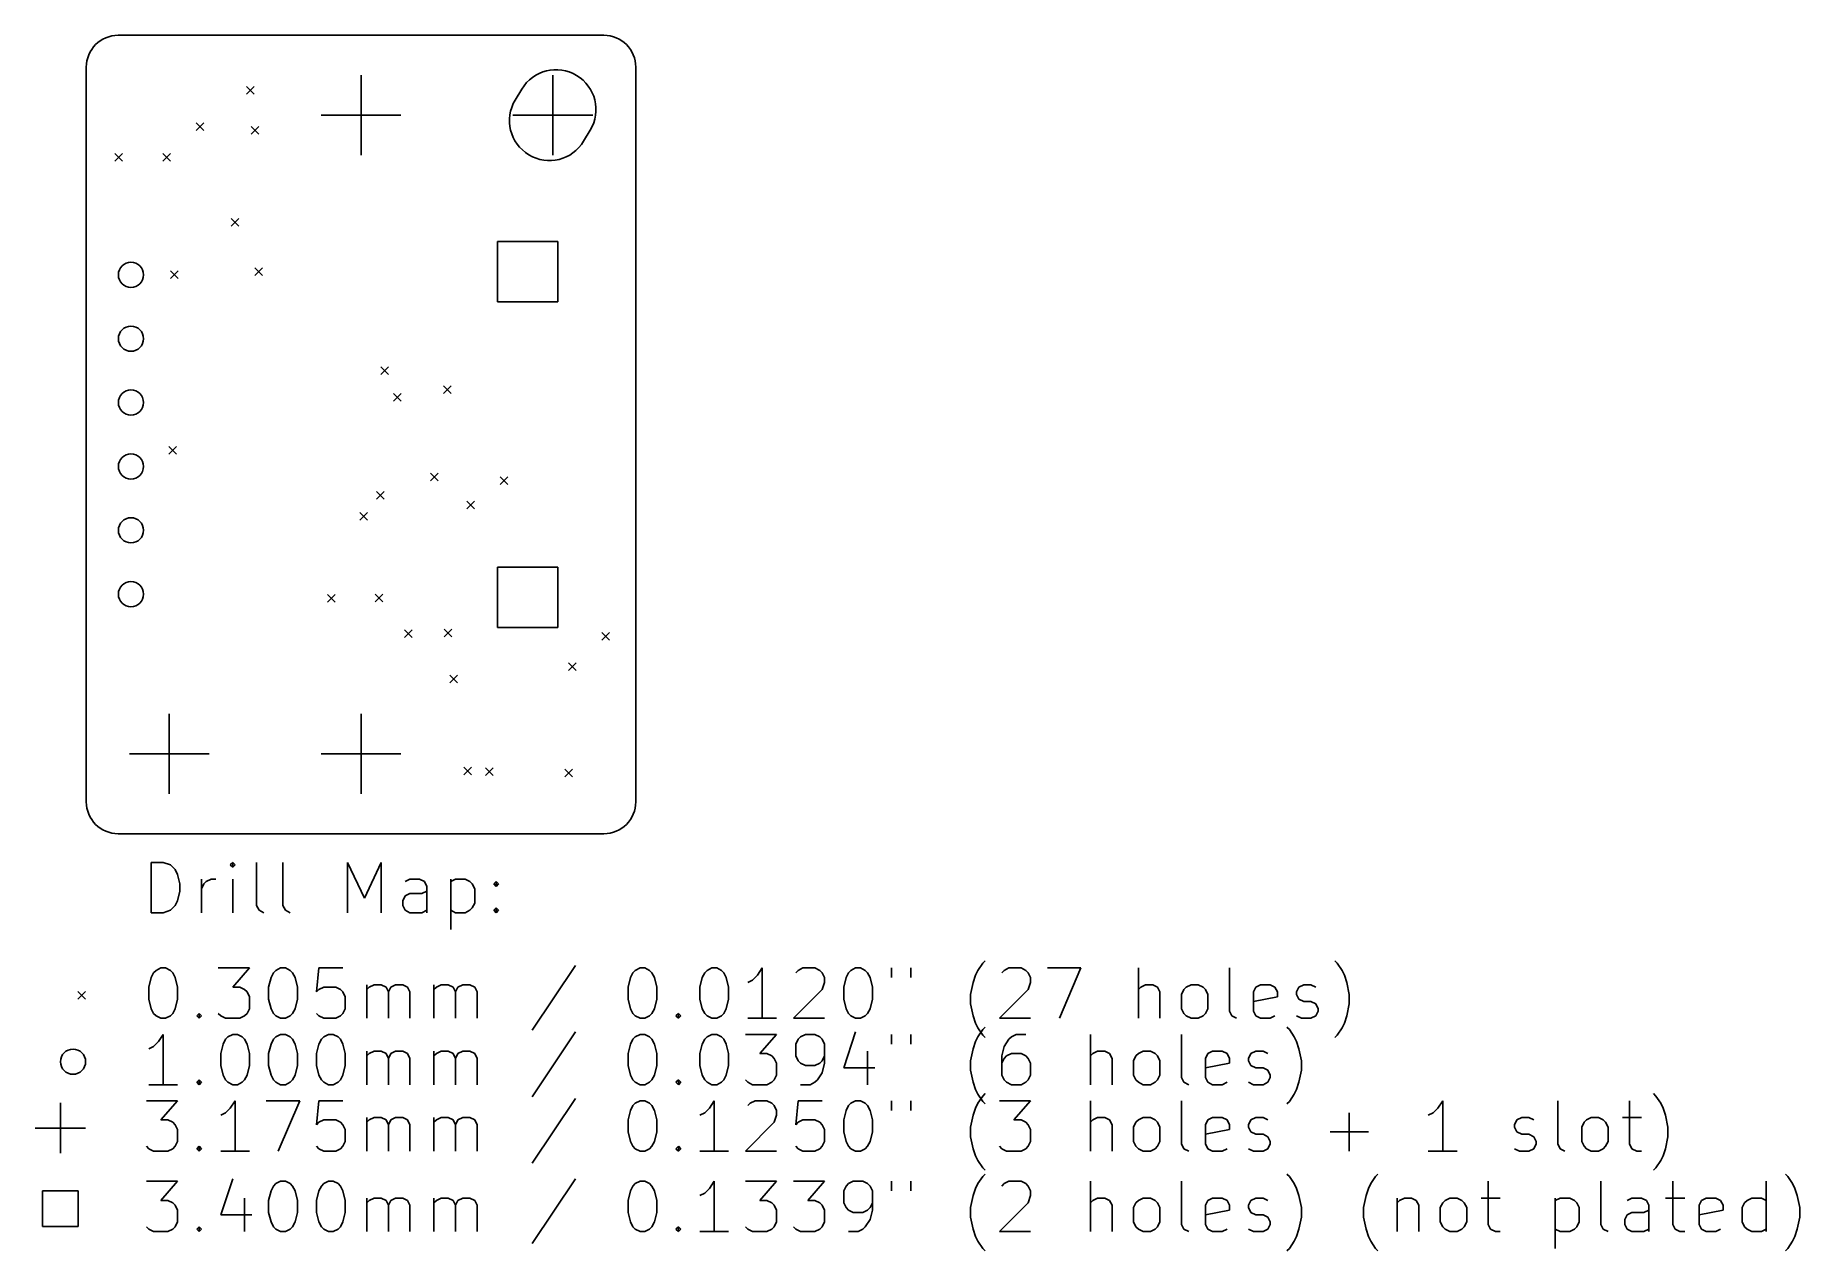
# Model space of a CAD drawing. Extents: x 8.57 to 11.33, y -6.14 to -4.24.
import ezdxf

# ---------------------------------------------------------------- set-up
doc = ezdxf.new("R2010")
doc.units = 0
doc.header["$MEASUREMENT"] = 0
doc.layers.add('BLACK', color=7, linetype='CONTINUOUS')

msp = doc.modelspace()

# ---------------------------------------------------------------- linework, layer by layer
at = {"layer": 'BLACK', "linetype": 'CONTINUOUS'}
for p, q in [((9.457, -4.24), (8.697, -4.24)), ((8.647, -4.29), (8.647, -5.44)), ((9.077, -4.3025), (9.077, -4.4275)), ((9.377, -4.3025), (9.377, -4.4275)), ((9.507, -5.44), (9.507, -4.29)), ((8.898, -4.32), (8.91, -4.332)), ((8.91, -4.32), (8.898, -4.332)), ((9.3286, -4.3242), (9.3183, -4.3414)), ((8.819, -4.377), (8.831, -4.389)), ((8.831, -4.377), (8.819, -4.389)), ((8.905, -4.383), (8.917, -4.395)), ((8.917, -4.383), (8.905, -4.395)), ((9.0145, -4.365), (9.1395, -4.365)), ((9.3145, -4.365), (9.4395, -4.365)), ((9.4254, -4.4058), (9.4357, -4.3886)), ((8.692, -4.425), (8.704, -4.437)), ((8.704, -4.425), (8.692, -4.437)), ((8.767, -4.425), (8.779, -4.437)), ((8.779, -4.425), (8.767, -4.437)), ((8.874, -4.527), (8.886, -4.539)), ((8.886, -4.527), (8.874, -4.539)), ((9.385, -4.5626), (9.2904, -4.5626)), ((9.2904, -4.5626), (9.2904, -4.6572)), ((9.385, -4.6572), (9.385, -4.5626)), ((8.779, -4.609), (8.791, -4.621)), ((8.791, -4.609), (8.779, -4.621)), ((8.911, -4.604), (8.923, -4.616)), ((8.923, -4.604), (8.911, -4.616)), ((9.2904, -4.6572), (9.385, -4.6572)), ((9.108, -4.759), (9.12, -4.771)), ((9.12, -4.759), (9.108, -4.771)), ((9.128, -4.801), (9.14, -4.813)), ((9.14, -4.801), (9.128, -4.813)), ((9.206, -4.789), (9.218, -4.801)), ((9.218, -4.789), (9.206, -4.801)), ((8.776, -4.884), (8.788, -4.896)), ((8.788, -4.884), (8.776, -4.896)), ((9.1855, -4.9255), (9.1975, -4.9375)), ((9.1975, -4.9255), (9.1855, -4.9375)), ((9.295, -4.9315), (9.307, -4.9435)), ((9.307, -4.9315), (9.295, -4.9435)), ((9.101, -4.954), (9.113, -4.966)), ((9.113, -4.954), (9.101, -4.966)), ((9.2425, -4.9695), (9.2545, -4.9815)), ((9.2545, -4.9695), (9.2425, -4.9815)), ((9.075, -4.987), (9.087, -4.999)), ((9.087, -4.987), (9.075, -4.999)), ((9.385, -5.0728), (9.2904, -5.0728)), ((9.2904, -5.0728), (9.2904, -5.1674)), ((9.385, -5.1674), (9.385, -5.0728)), ((9.0243, -5.1155), (9.0363, -5.1275)), ((9.0363, -5.1155), (9.0243, -5.1275)), ((9.099, -5.115), (9.111, -5.127)), ((9.111, -5.115), (9.099, -5.127)), ((9.145, -5.171), (9.157, -5.183)), ((9.157, -5.171), (9.145, -5.183)), ((9.207, -5.17), (9.219, -5.182)), ((9.219, -5.17), (9.207, -5.182)), ((9.2904, -5.1674), (9.385, -5.1674)), ((9.454, -5.175), (9.466, -5.187)), ((9.466, -5.175), (9.454, -5.187)), ((9.216, -5.242), (9.228, -5.254)), ((9.228, -5.242), (9.216, -5.254)), ((9.4019, -5.2226), (9.4139, -5.2346)), ((9.4139, -5.2226), (9.4019, -5.2346)), ((8.777, -5.3025), (8.777, -5.4275)), ((9.077, -5.3025), (9.077, -5.4275)), ((8.7145, -5.365), (8.8395, -5.365)), ((9.0145, -5.365), (9.1395, -5.365)), ((9.238, -5.386), (9.25, -5.398)), ((9.25, -5.386), (9.238, -5.398)), ((9.272, -5.387), (9.284, -5.399)), ((9.284, -5.387), (9.272, -5.399)), ((9.396, -5.389), (9.408, -5.401)), ((9.408, -5.389), (9.396, -5.401)), ((8.697, -5.49), (9.457, -5.49)), ((8.7487, -5.6136), (8.7487, -5.5349)), ((8.7487, -5.5349), (8.7674, -5.5349)), ((8.7674, -5.5349), (8.7787, -5.5386)), ((8.7787, -5.5386), (8.7862, -5.5461)), ((8.7862, -5.5461), (8.7899, -5.5536)), ((8.8762, -5.5349), (8.8724, -5.5386)), ((8.8724, -5.5386), (8.8762, -5.5424)), ((8.8799, -5.5386), (8.8762, -5.5349)), ((8.8762, -5.5349), (8.8762, -5.5424)), ((8.8762, -5.5424), (8.8799, -5.5386)), ((8.9137, -5.6024), (8.9137, -5.5349)), ((8.9549, -5.6024), (8.9549, -5.5349)), ((9.0561, -5.6136), (9.0561, -5.5349)), ((9.0561, -5.5349), (9.0824, -5.5911)), ((9.0824, -5.5911), (9.1086, -5.5349)), ((9.1086, -5.5349), (9.1086, -5.6136)), ((8.7899, -5.5536), (8.7937, -5.5686)), ((8.7937, -5.5686), (8.7937, -5.5799)), ((8.8274, -5.6136), (8.8274, -5.5611)), ((8.8274, -5.5761), (8.8312, -5.5686)), ((8.8312, -5.5686), (8.8349, -5.5649)), ((8.8349, -5.5649), (8.8424, -5.5611)), ((8.8424, -5.5611), (8.8499, -5.5611)), ((8.8762, -5.6136), (8.8762, -5.5611)), ((9.1536, -5.5611), (9.1461, -5.5649)), ((9.1686, -5.5611), (9.1536, -5.5611)), ((9.1761, -5.5649), (9.1686, -5.5611)), ((9.1799, -5.5724), (9.1761, -5.5649)), ((9.1799, -5.6136), (9.1799, -5.5724)), ((9.2174, -5.5611), (9.2174, -5.6399)), ((9.2174, -5.5649), (9.2249, -5.5611)), ((9.2249, -5.5611), (9.2399, -5.5611)), ((9.2399, -5.5611), (9.2474, -5.5649)), ((9.2474, -5.5649), (9.2511, -5.5686)), ((9.2511, -5.5686), (9.2549, -5.5761)), ((9.2549, -5.5761), (9.2549, -5.5986)), ((9.2849, -5.5686), (9.2886, -5.5649)), ((9.2886, -5.5724), (9.2849, -5.5686)), ((9.2886, -5.5649), (9.2924, -5.5686)), ((9.2886, -5.5649), (9.2886, -5.5724)), ((9.2924, -5.5686), (9.2886, -5.5724)), ((8.7862, -5.6024), (8.7787, -5.6099)), ((8.7899, -5.5949), (8.7862, -5.6024)), ((8.7937, -5.5799), (8.7899, -5.5949)), ((8.9174, -5.6099), (8.9137, -5.6024)), ((8.9587, -5.6099), (8.9549, -5.6024)), ((9.1424, -5.5949), (9.1461, -5.5874)), ((9.1424, -5.6024), (9.1424, -5.5949)), ((9.1461, -5.6099), (9.1424, -5.6024)), ((9.1461, -5.5874), (9.1536, -5.5836)), ((9.1536, -5.5836), (9.1724, -5.5836)), ((9.1724, -5.5836), (9.1799, -5.5799)), ((9.2549, -5.5986), (9.2511, -5.6061)), ((8.7674, -5.6136), (8.7487, -5.6136)), ((8.7787, -5.6099), (8.7674, -5.6136)), ((8.9249, -5.6136), (8.9174, -5.6099)), ((8.9662, -5.6136), (8.9587, -5.6099)), ((9.1536, -5.6136), (9.1461, -5.6099)), ((9.1724, -5.6136), (9.1536, -5.6136)), ((9.1799, -5.6099), (9.1724, -5.6136)), ((9.2249, -5.6136), (9.2174, -5.6099)), ((9.2399, -5.6136), (9.2249, -5.6136)), ((9.2474, -5.6099), (9.2399, -5.6136)), ((9.2511, -5.6061), (9.2474, -5.6099)), ((9.2849, -5.6099), (9.2886, -5.6061)), ((9.2886, -5.6136), (9.2849, -5.6099)), ((9.2886, -5.6061), (9.2924, -5.6099)), ((9.2886, -5.6061), (9.2886, -5.6136)), ((9.2924, -5.6099), (9.2886, -5.6136)), ((8.7449, -5.7302), (8.7487, -5.7152)), ((8.7487, -5.7152), (8.7524, -5.7077)), ((8.7524, -5.7077), (8.7562, -5.704)), ((8.7562, -5.704), (8.7637, -5.7002)), ((8.7637, -5.7002), (8.7712, -5.7002)), ((8.7712, -5.7002), (8.7787, -5.704)), ((8.7787, -5.704), (8.7824, -5.7077)), ((8.7824, -5.7077), (8.7862, -5.7152)), ((8.7862, -5.7152), (8.7899, -5.7302)), ((8.8537, -5.7002), (8.9024, -5.7002)), ((8.9024, -5.7002), (8.8762, -5.7302)), ((8.9324, -5.7302), (8.9362, -5.7152)), ((8.9362, -5.7152), (8.9399, -5.7077)), ((8.9399, -5.7077), (8.9437, -5.704)), ((8.9437, -5.704), (8.9512, -5.7002)), ((8.9512, -5.7002), (8.9587, -5.7002)), ((8.9587, -5.7002), (8.9662, -5.704)), ((8.9662, -5.704), (8.9699, -5.7077)), ((8.9699, -5.7077), (8.9737, -5.7152)), ((8.9737, -5.7152), (8.9774, -5.7302)), ((9.0112, -5.7002), (9.0074, -5.7377)), ((9.0486, -5.7002), (9.0112, -5.7002)), ((9.4124, -5.6965), (9.3449, -5.7977)), ((9.4948, -5.7302), (9.4986, -5.7152)), ((9.4986, -5.7152), (9.5023, -5.7077)), ((9.5023, -5.7077), (9.5061, -5.704)), ((9.5061, -5.704), (9.5136, -5.7002)), ((9.5136, -5.7002), (9.5211, -5.7002)), ((9.5211, -5.7002), (9.5286, -5.704)), ((9.5286, -5.704), (9.5323, -5.7077)), ((9.5323, -5.7077), (9.5361, -5.7152)), ((9.5361, -5.7152), (9.5398, -5.7302)), ((9.6073, -5.7302), (9.6111, -5.7152)), ((9.6111, -5.7152), (9.6148, -5.7077)), ((9.6148, -5.7077), (9.6186, -5.704)), ((9.6186, -5.704), (9.6261, -5.7002)), ((9.6261, -5.7002), (9.6336, -5.7002)), ((9.6336, -5.7002), (9.6411, -5.704)), ((9.6411, -5.704), (9.6448, -5.7077)), ((9.6448, -5.7077), (9.6486, -5.7152)), ((9.6486, -5.7152), (9.6523, -5.7302)), ((9.6973, -5.7115), (9.6898, -5.719)), ((9.7048, -5.7002), (9.6973, -5.7115)), ((9.7048, -5.779), (9.7048, -5.7002)), ((9.7573, -5.7077), (9.7611, -5.704)), ((9.7611, -5.704), (9.7686, -5.7002)), ((9.7686, -5.7002), (9.7873, -5.7002)), ((9.7873, -5.7002), (9.7948, -5.704)), ((9.7948, -5.704), (9.7986, -5.7077)), ((9.7986, -5.7077), (9.8023, -5.7152)), ((9.8023, -5.7152), (9.8023, -5.7227)), ((9.8323, -5.7302), (9.836, -5.7152)), ((9.836, -5.7152), (9.8398, -5.7077)), ((9.8398, -5.7077), (9.8435, -5.704)), ((9.8435, -5.704), (9.851, -5.7002)), ((9.851, -5.7002), (9.8585, -5.7002)), ((9.8585, -5.7002), (9.866, -5.704)), ((9.866, -5.704), (9.8698, -5.7077)), ((9.8698, -5.7077), (9.8735, -5.7152)), ((9.8735, -5.7152), (9.8773, -5.7302)), ((9.9073, -5.7002), (9.9073, -5.7152)), ((9.9373, -5.7002), (9.9373, -5.7152)), ((10.0348, -5.7227), (10.0385, -5.7115)), ((10.0385, -5.7115), (10.0423, -5.704)), ((10.0423, -5.704), (10.0498, -5.6927)), ((10.0498, -5.6927), (10.0535, -5.689)), ((10.0798, -5.7077), (10.0835, -5.704)), ((10.0835, -5.704), (10.091, -5.7002)), ((10.091, -5.7002), (10.1098, -5.7002)), ((10.1098, -5.7002), (10.1173, -5.704)), ((10.1173, -5.704), (10.121, -5.7077)), ((10.121, -5.7077), (10.1248, -5.7152)), ((10.1248, -5.7152), (10.1248, -5.7227)), ((10.151, -5.7002), (10.2035, -5.7002)), ((10.2035, -5.7002), (10.1698, -5.779)), ((10.2935, -5.779), (10.2935, -5.7002)), ((10.436, -5.7677), (10.436, -5.7002)), ((10.6047, -5.6927), (10.601, -5.689)), ((10.6122, -5.704), (10.6047, -5.6927)), ((10.616, -5.7115), (10.6122, -5.704)), ((10.6197, -5.7227), (10.616, -5.7115)), ((8.634, -5.737), (8.646, -5.749)), ((8.646, -5.737), (8.634, -5.749)), ((8.7449, -5.749), (8.7449, -5.7302)), ((8.7899, -5.7302), (8.7899, -5.749)), ((8.8762, -5.7302), (8.8874, -5.7302)), ((8.8874, -5.7302), (8.8949, -5.734)), ((8.8949, -5.734), (8.8987, -5.7377)), ((8.8987, -5.7377), (8.9024, -5.7452)), ((8.9324, -5.749), (8.9324, -5.7302)), ((8.9774, -5.7302), (8.9774, -5.749)), ((9.0074, -5.7377), (9.0112, -5.734)), ((9.0112, -5.734), (9.0187, -5.7302)), ((9.0187, -5.7302), (9.0374, -5.7302)), ((9.0374, -5.7302), (9.0449, -5.734)), ((9.0449, -5.734), (9.0486, -5.7377)), ((9.0486, -5.7377), (9.0524, -5.7452)), ((9.0861, -5.779), (9.0861, -5.7265)), ((9.0861, -5.734), (9.0899, -5.7302)), ((9.0899, -5.7302), (9.0974, -5.7265)), ((9.0974, -5.7265), (9.1086, -5.7265)), ((9.1086, -5.7265), (9.1161, -5.7302)), ((9.1161, -5.7302), (9.1199, -5.7377)), ((9.1199, -5.7377), (9.1236, -5.7302)), ((9.1199, -5.7377), (9.1199, -5.779)), ((9.1236, -5.7302), (9.1311, -5.7265)), ((9.1311, -5.7265), (9.1424, -5.7265)), ((9.1424, -5.7265), (9.1499, -5.7302)), ((9.1499, -5.7302), (9.1536, -5.7377)), ((9.1536, -5.7377), (9.1536, -5.779)), ((9.1911, -5.779), (9.1911, -5.7265)), ((9.1911, -5.734), (9.1949, -5.7302)), ((9.1949, -5.7302), (9.2024, -5.7265)), ((9.2024, -5.7265), (9.2136, -5.7265)), ((9.2136, -5.7265), (9.2211, -5.7302)), ((9.2211, -5.7302), (9.2249, -5.7377)), ((9.2249, -5.7377), (9.2286, -5.7302)), ((9.2249, -5.7377), (9.2249, -5.779)), ((9.2286, -5.7302), (9.2361, -5.7265)), ((9.2361, -5.7265), (9.2474, -5.7265)), ((9.2474, -5.7265), (9.2549, -5.7302)), ((9.2549, -5.7302), (9.2586, -5.7377)), ((9.2586, -5.7377), (9.2586, -5.779)), ((9.4948, -5.749), (9.4948, -5.7302)), ((9.5398, -5.7302), (9.5398, -5.749)), ((9.6073, -5.749), (9.6073, -5.7302)), ((9.6523, -5.7302), (9.6523, -5.749)), ((9.6898, -5.719), (9.6823, -5.7227)), ((9.7986, -5.734), (9.7536, -5.779)), ((9.8023, -5.7227), (9.7986, -5.734)), ((9.8323, -5.749), (9.8323, -5.7302)), ((9.8773, -5.7302), (9.8773, -5.749)), ((10.031, -5.7415), (10.0348, -5.7227)), ((10.031, -5.7565), (10.031, -5.7415)), ((10.121, -5.734), (10.076, -5.779)), ((10.1248, -5.7227), (10.121, -5.734)), ((10.2972, -5.7302), (10.2935, -5.734)), ((10.3047, -5.7265), (10.2972, -5.7302)), ((10.316, -5.7265), (10.3047, -5.7265)), ((10.3235, -5.7302), (10.316, -5.7265)), ((10.3272, -5.7377), (10.3235, -5.7302)), ((10.3272, -5.779), (10.3272, -5.7377)), ((10.361, -5.7415), (10.3647, -5.734)), ((10.361, -5.764), (10.361, -5.7415)), ((10.3647, -5.734), (10.3685, -5.7302)), ((10.3685, -5.7302), (10.376, -5.7265)), ((10.376, -5.7265), (10.3872, -5.7265)), ((10.3872, -5.7265), (10.3947, -5.7302)), ((10.3947, -5.7302), (10.3985, -5.734)), ((10.3985, -5.734), (10.4022, -5.7415)), ((10.4022, -5.7415), (10.4022, -5.764)), ((10.4735, -5.7377), (10.4772, -5.7302)), ((10.4735, -5.7677), (10.4735, -5.7377)), ((10.4772, -5.7302), (10.4847, -5.7265)), ((10.4847, -5.7265), (10.4997, -5.7265)), ((10.4997, -5.7265), (10.5072, -5.7302)), ((10.5072, -5.7302), (10.511, -5.7377)), ((10.511, -5.7377), (10.511, -5.7452)), ((10.541, -5.7377), (10.5447, -5.7302)), ((10.541, -5.7415), (10.541, -5.7377)), ((10.5447, -5.749), (10.541, -5.7415)), ((10.5447, -5.7302), (10.5522, -5.7265)), ((10.5522, -5.7265), (10.5635, -5.7265)), ((10.5635, -5.7265), (10.571, -5.7302)), ((10.6234, -5.7415), (10.6197, -5.7227)), ((10.6234, -5.7565), (10.6234, -5.7415)), ((8.7487, -5.764), (8.7449, -5.749)), ((8.7524, -5.7715), (8.7487, -5.764)), ((8.7862, -5.764), (8.7824, -5.7715)), ((8.7899, -5.749), (8.7862, -5.764)), ((8.9024, -5.764), (8.8987, -5.7715)), ((8.9024, -5.7452), (8.9024, -5.764)), ((8.9362, -5.764), (8.9324, -5.749)), ((8.9399, -5.7715), (8.9362, -5.764)), ((8.9737, -5.764), (8.9699, -5.7715)), ((8.9774, -5.749), (8.9737, -5.764)), ((9.0524, -5.764), (9.0486, -5.7715)), ((9.0524, -5.7452), (9.0524, -5.764)), ((9.4986, -5.764), (9.4948, -5.749)), ((9.5023, -5.7715), (9.4986, -5.764)), ((9.5361, -5.764), (9.5323, -5.7715)), ((9.5398, -5.749), (9.5361, -5.764)), ((9.6111, -5.764), (9.6073, -5.749)), ((9.6148, -5.7715), (9.6111, -5.764)), ((9.6486, -5.764), (9.6448, -5.7715)), ((9.6523, -5.749), (9.6486, -5.764)), ((9.836, -5.764), (9.8323, -5.749)), ((9.8398, -5.7715), (9.836, -5.764)), ((9.8735, -5.764), (9.8698, -5.7715)), ((9.8773, -5.749), (9.8735, -5.764)), ((10.0348, -5.7752), (10.031, -5.7565)), ((10.3647, -5.7715), (10.361, -5.764)), ((10.4022, -5.764), (10.3985, -5.7715)), ((10.4397, -5.7752), (10.436, -5.7677)), ((10.511, -5.7452), (10.4735, -5.7527)), ((10.4772, -5.7752), (10.4735, -5.7677)), ((10.5522, -5.7527), (10.5447, -5.749)), ((10.5635, -5.7527), (10.5522, -5.7527)), ((10.571, -5.7565), (10.5635, -5.7527)), ((10.5747, -5.764), (10.571, -5.7565)), ((10.571, -5.7752), (10.5747, -5.7677)), ((10.5747, -5.7677), (10.5747, -5.764)), ((10.6197, -5.7752), (10.6234, -5.7565)), ((8.7562, -5.7752), (8.7524, -5.7715)), ((8.7637, -5.779), (8.7562, -5.7752)), ((8.7712, -5.779), (8.7637, -5.779)), ((8.7787, -5.7752), (8.7712, -5.779)), ((8.7824, -5.7715), (8.7787, -5.7752)), ((8.8199, -5.7752), (8.8237, -5.7715)), ((8.8237, -5.779), (8.8199, -5.7752)), ((8.8237, -5.7715), (8.8274, -5.7752)), ((8.8237, -5.7715), (8.8237, -5.779)), ((8.8274, -5.7752), (8.8237, -5.779)), ((8.8574, -5.7752), (8.8537, -5.7715)), ((8.8649, -5.779), (8.8574, -5.7752)), ((8.8874, -5.779), (8.8649, -5.779)), ((8.8949, -5.7752), (8.8874, -5.779)), ((8.8987, -5.7715), (8.8949, -5.7752)), ((8.9437, -5.7752), (8.9399, -5.7715)), ((8.9512, -5.779), (8.9437, -5.7752)), ((8.9587, -5.779), (8.9512, -5.779)), ((8.9662, -5.7752), (8.9587, -5.779)), ((8.9699, -5.7715), (8.9662, -5.7752)), ((9.0112, -5.7752), (9.0074, -5.7715)), ((9.0187, -5.779), (9.0112, -5.7752)), ((9.0374, -5.779), (9.0187, -5.779)), ((9.0449, -5.7752), (9.0374, -5.779)), ((9.0486, -5.7715), (9.0449, -5.7752)), ((9.5061, -5.7752), (9.5023, -5.7715)), ((9.5136, -5.779), (9.5061, -5.7752)), ((9.5211, -5.779), (9.5136, -5.779)), ((9.5286, -5.7752), (9.5211, -5.779)), ((9.5323, -5.7715), (9.5286, -5.7752)), ((9.5698, -5.7752), (9.5736, -5.7715)), ((9.5736, -5.779), (9.5698, -5.7752)), ((9.5736, -5.7715), (9.5773, -5.7752)), ((9.5736, -5.7715), (9.5736, -5.779)), ((9.5773, -5.7752), (9.5736, -5.779)), ((9.6186, -5.7752), (9.6148, -5.7715)), ((9.6261, -5.779), (9.6186, -5.7752)), ((9.6336, -5.779), (9.6261, -5.779)), ((9.6411, -5.7752), (9.6336, -5.779)), ((9.6448, -5.7715), (9.6411, -5.7752)), ((9.7273, -5.779), (9.6823, -5.779)), ((9.7536, -5.779), (9.8023, -5.779)), ((9.8435, -5.7752), (9.8398, -5.7715)), ((9.851, -5.779), (9.8435, -5.7752)), ((9.8585, -5.779), (9.851, -5.779)), ((9.866, -5.7752), (9.8585, -5.779)), ((9.8698, -5.7715), (9.866, -5.7752)), ((10.0385, -5.7865), (10.0348, -5.7752)), ((10.0423, -5.794), (10.0385, -5.7865)), ((10.0498, -5.8052), (10.0423, -5.794)), ((10.0423, -5.8079), (10.0498, -5.7967)), ((10.0498, -5.7967), (10.0535, -5.7929)), ((10.076, -5.779), (10.1248, -5.779)), ((10.3685, -5.7752), (10.3647, -5.7715)), ((10.376, -5.779), (10.3685, -5.7752)), ((10.3872, -5.779), (10.376, -5.779)), ((10.3947, -5.7752), (10.3872, -5.779)), ((10.3985, -5.7715), (10.3947, -5.7752)), ((10.4472, -5.779), (10.4397, -5.7752)), ((10.4847, -5.779), (10.4772, -5.7752)), ((10.4997, -5.779), (10.4847, -5.779)), ((10.5072, -5.7752), (10.4997, -5.779)), ((10.5297, -5.7967), (10.526, -5.7929)), ((10.5372, -5.8079), (10.5297, -5.7967)), ((10.541, -5.7752), (10.5485, -5.779)), ((10.5485, -5.779), (10.5635, -5.779)), ((10.5635, -5.779), (10.571, -5.7752)), ((10.6047, -5.8052), (10.6122, -5.794)), ((10.6122, -5.794), (10.616, -5.7865)), ((10.616, -5.7865), (10.6197, -5.7752)), ((8.7524, -5.8229), (8.7449, -5.8267)), ((8.7599, -5.8154), (8.7524, -5.8229)), ((8.7674, -5.8042), (8.7599, -5.8154)), ((8.7674, -5.8829), (8.7674, -5.8042)), ((8.8574, -5.8342), (8.8612, -5.8192)), ((8.8612, -5.8192), (8.8649, -5.8117)), ((8.8649, -5.8117), (8.8687, -5.8079)), ((8.8687, -5.8079), (8.8762, -5.8042)), ((8.8762, -5.8042), (8.8837, -5.8042)), ((8.8837, -5.8042), (8.8912, -5.8079)), ((8.8912, -5.8079), (8.8949, -5.8117)), ((8.8949, -5.8117), (8.8987, -5.8192)), ((8.8987, -5.8192), (8.9024, -5.8342)), ((8.9324, -5.8342), (8.9362, -5.8192)), ((8.9362, -5.8192), (8.9399, -5.8117)), ((8.9399, -5.8117), (8.9437, -5.8079)), ((8.9437, -5.8079), (8.9512, -5.8042)), ((8.9512, -5.8042), (8.9587, -5.8042)), ((8.9587, -5.8042), (8.9662, -5.8079)), ((8.9662, -5.8079), (8.9699, -5.8117)), ((8.9699, -5.8117), (8.9737, -5.8192)), ((8.9737, -5.8192), (8.9774, -5.8342)), ((9.0074, -5.8342), (9.0112, -5.8192)), ((9.0112, -5.8192), (9.0149, -5.8117)), ((9.0149, -5.8117), (9.0187, -5.8079)), ((9.0187, -5.8079), (9.0261, -5.8042)), ((9.0261, -5.8042), (9.0336, -5.8042)), ((9.0336, -5.8042), (9.0411, -5.8079)), ((9.0411, -5.8079), (9.0449, -5.8117)), ((9.0449, -5.8117), (9.0486, -5.8192)), ((9.0486, -5.8192), (9.0524, -5.8342)), ((9.4124, -5.8004), (9.3449, -5.9017)), ((9.4948, -5.8342), (9.4986, -5.8192)), ((9.4986, -5.8192), (9.5023, -5.8117)), ((9.5023, -5.8117), (9.5061, -5.8079)), ((9.5061, -5.8079), (9.5136, -5.8042)), ((9.5136, -5.8042), (9.5211, -5.8042)), ((9.5211, -5.8042), (9.5286, -5.8079)), ((9.5286, -5.8079), (9.5323, -5.8117)), ((9.5323, -5.8117), (9.5361, -5.8192)), ((9.5361, -5.8192), (9.5398, -5.8342)), ((9.6073, -5.8342), (9.6111, -5.8192)), ((9.6111, -5.8192), (9.6148, -5.8117)), ((9.6148, -5.8117), (9.6186, -5.8079)), ((9.6186, -5.8079), (9.6261, -5.8042)), ((9.6261, -5.8042), (9.6336, -5.8042)), ((9.6336, -5.8042), (9.6411, -5.8079)), ((9.6411, -5.8079), (9.6448, -5.8117)), ((9.6448, -5.8117), (9.6486, -5.8192)), ((9.6486, -5.8192), (9.6523, -5.8342)), ((9.6786, -5.8042), (9.7273, -5.8042)), ((9.7273, -5.8042), (9.7011, -5.8342)), ((9.7611, -5.8117), (9.7573, -5.8192)), ((9.7573, -5.8192), (9.7573, -5.8379)), ((9.7648, -5.8079), (9.7611, -5.8117)), ((9.7723, -5.8042), (9.7648, -5.8079)), ((9.7873, -5.8042), (9.7723, -5.8042)), ((9.7948, -5.8079), (9.7873, -5.8042)), ((9.7986, -5.8117), (9.7948, -5.8079)), ((9.8023, -5.8192), (9.7986, -5.8117)), ((9.8023, -5.8492), (9.8023, -5.8192)), ((9.851, -5.8004), (9.8323, -5.8567)), ((9.9073, -5.8042), (9.9073, -5.8192)), ((9.9373, -5.8042), (9.9373, -5.8192)), ((10.0348, -5.8267), (10.0385, -5.8154)), ((10.0385, -5.8154), (10.0423, -5.8079)), ((10.0535, -5.809), (10.0498, -5.8052)), ((10.0835, -5.8229), (10.0798, -5.8379)), ((10.091, -5.8117), (10.0835, -5.8229)), ((10.0948, -5.8079), (10.091, -5.8117)), ((10.1023, -5.8042), (10.0948, -5.8079)), ((10.1173, -5.8042), (10.1023, -5.8042)), ((10.2185, -5.8829), (10.2185, -5.8042)), ((10.361, -5.8717), (10.361, -5.8042)), ((10.541, -5.8154), (10.5372, -5.8079)), ((10.5447, -5.8267), (10.541, -5.8154)), ((10.601, -5.809), (10.6047, -5.8052)), ((8.8574, -5.8529), (8.8574, -5.8342)), ((8.8612, -5.8679), (8.8574, -5.8529)), ((8.9024, -5.8529), (8.8987, -5.8679)), ((8.9024, -5.8342), (8.9024, -5.8529)), ((8.9324, -5.8529), (8.9324, -5.8342)), ((8.9362, -5.8679), (8.9324, -5.8529)), ((8.9774, -5.8529), (8.9737, -5.8679)), ((8.9774, -5.8342), (8.9774, -5.8529)), ((9.0074, -5.8529), (9.0074, -5.8342)), ((9.0112, -5.8679), (9.0074, -5.8529)), ((9.0524, -5.8529), (9.0486, -5.8679)), ((9.0524, -5.8342), (9.0524, -5.8529)), ((9.0861, -5.8829), (9.0861, -5.8304)), ((9.0861, -5.8379), (9.0899, -5.8342)), ((9.0899, -5.8342), (9.0974, -5.8304)), ((9.0974, -5.8304), (9.1086, -5.8304)), ((9.1086, -5.8304), (9.1161, -5.8342)), ((9.1161, -5.8342), (9.1199, -5.8417)), ((9.1199, -5.8417), (9.1236, -5.8342)), ((9.1199, -5.8417), (9.1199, -5.8829)), ((9.1236, -5.8342), (9.1311, -5.8304)), ((9.1311, -5.8304), (9.1424, -5.8304)), ((9.1424, -5.8304), (9.1499, -5.8342)), ((9.1499, -5.8342), (9.1536, -5.8417)), ((9.1536, -5.8417), (9.1536, -5.8829)), ((9.1911, -5.8829), (9.1911, -5.8304)), ((9.1911, -5.8379), (9.1949, -5.8342)), ((9.1949, -5.8342), (9.2024, -5.8304)), ((9.2024, -5.8304), (9.2136, -5.8304)), ((9.2136, -5.8304), (9.2211, -5.8342)), ((9.2211, -5.8342), (9.2249, -5.8417)), ((9.2249, -5.8417), (9.2286, -5.8342)), ((9.2249, -5.8417), (9.2249, -5.8829)), ((9.2286, -5.8342), (9.2361, -5.8304)), ((9.2361, -5.8304), (9.2474, -5.8304)), ((9.2474, -5.8304), (9.2549, -5.8342)), ((9.2549, -5.8342), (9.2586, -5.8417)), ((9.2586, -5.8417), (9.2586, -5.8829)), ((9.4948, -5.8529), (9.4948, -5.8342)), ((9.4986, -5.8679), (9.4948, -5.8529)), ((9.5398, -5.8529), (9.5361, -5.8679)), ((9.5398, -5.8342), (9.5398, -5.8529)), ((9.6073, -5.8529), (9.6073, -5.8342)), ((9.6111, -5.8679), (9.6073, -5.8529)), ((9.6523, -5.8529), (9.6486, -5.8679)), ((9.6523, -5.8342), (9.6523, -5.8529)), ((9.7011, -5.8342), (9.7123, -5.8342)), ((9.7123, -5.8342), (9.7198, -5.8379)), ((9.7198, -5.8379), (9.7236, -5.8417)), ((9.7236, -5.8417), (9.7273, -5.8492)), ((9.7273, -5.8492), (9.7273, -5.8679)), ((9.7573, -5.8379), (9.7611, -5.8454)), ((9.7611, -5.8454), (9.7648, -5.8492)), ((9.7648, -5.8492), (9.7723, -5.8529)), ((9.7723, -5.8529), (9.7873, -5.8529)), ((9.7873, -5.8529), (9.7948, -5.8492)), ((9.7948, -5.8492), (9.7986, -5.8454)), ((9.7986, -5.8454), (9.8023, -5.8379)), ((9.7986, -5.8642), (9.8023, -5.8492)), ((9.8698, -5.8304), (9.8698, -5.8829)), ((10.031, -5.8454), (10.0348, -5.8267)), ((10.031, -5.8604), (10.031, -5.8454)), ((10.0798, -5.8379), (10.0798, -5.8679)), ((10.0835, -5.8417), (10.0798, -5.8492)), ((10.0873, -5.8379), (10.0835, -5.8417)), ((10.0948, -5.8342), (10.0873, -5.8379)), ((10.1098, -5.8342), (10.0948, -5.8342)), ((10.1173, -5.8379), (10.1098, -5.8342)), ((10.121, -5.8417), (10.1173, -5.8379)), ((10.1248, -5.8492), (10.121, -5.8417)), ((10.1248, -5.8679), (10.1248, -5.8492)), ((10.2222, -5.8342), (10.2185, -5.8379)), ((10.2297, -5.8304), (10.2222, -5.8342)), ((10.241, -5.8304), (10.2297, -5.8304)), ((10.2485, -5.8342), (10.241, -5.8304)), ((10.2522, -5.8417), (10.2485, -5.8342)), ((10.2522, -5.8829), (10.2522, -5.8417)), ((10.286, -5.8454), (10.2897, -5.8379)), ((10.286, -5.8679), (10.286, -5.8454)), ((10.2897, -5.8379), (10.2935, -5.8342)), ((10.2935, -5.8342), (10.301, -5.8304)), ((10.301, -5.8304), (10.3122, -5.8304)), ((10.3122, -5.8304), (10.3197, -5.8342)), ((10.3197, -5.8342), (10.3235, -5.8379)), ((10.3235, -5.8379), (10.3272, -5.8454)), ((10.3272, -5.8454), (10.3272, -5.8679)), ((10.3985, -5.8417), (10.4022, -5.8342)), ((10.3985, -5.8717), (10.3985, -5.8417)), ((10.436, -5.8492), (10.3985, -5.8567)), ((10.4022, -5.8342), (10.4097, -5.8304)), ((10.4097, -5.8304), (10.4247, -5.8304)), ((10.4247, -5.8304), (10.4322, -5.8342)), ((10.4322, -5.8342), (10.436, -5.8417)), ((10.436, -5.8417), (10.436, -5.8492)), ((10.466, -5.8417), (10.4697, -5.8342)), ((10.466, -5.8454), (10.466, -5.8417)), ((10.4697, -5.8529), (10.466, -5.8454)), ((10.4697, -5.8342), (10.4772, -5.8304)), ((10.4772, -5.8567), (10.4697, -5.8529)), ((10.4772, -5.8304), (10.4885, -5.8304)), ((10.4885, -5.8304), (10.496, -5.8342)), ((10.5485, -5.8454), (10.5447, -5.8267)), ((10.5485, -5.8604), (10.5485, -5.8454)), ((8.8199, -5.8792), (8.8237, -5.8754)), ((8.8237, -5.8829), (8.8199, -5.8792)), ((8.8237, -5.8754), (8.8274, -5.8792)), ((8.8237, -5.8754), (8.8237, -5.8829)), ((8.8274, -5.8792), (8.8237, -5.8829)), ((8.8649, -5.8754), (8.8612, -5.8679)), ((8.8687, -5.8792), (8.8649, -5.8754)), ((8.8762, -5.8829), (8.8687, -5.8792)), ((8.8912, -5.8792), (8.8837, -5.8829)), ((8.8949, -5.8754), (8.8912, -5.8792)), ((8.8987, -5.8679), (8.8949, -5.8754)), ((8.9399, -5.8754), (8.9362, -5.8679)), ((8.9437, -5.8792), (8.9399, -5.8754)), ((8.9512, -5.8829), (8.9437, -5.8792)), ((8.9662, -5.8792), (8.9587, -5.8829)), ((8.9699, -5.8754), (8.9662, -5.8792)), ((8.9737, -5.8679), (8.9699, -5.8754)), ((9.0149, -5.8754), (9.0112, -5.8679)), ((9.0187, -5.8792), (9.0149, -5.8754)), ((9.0261, -5.8829), (9.0187, -5.8792)), ((9.0411, -5.8792), (9.0336, -5.8829)), ((9.0449, -5.8754), (9.0411, -5.8792)), ((9.0486, -5.8679), (9.0449, -5.8754)), ((9.5023, -5.8754), (9.4986, -5.8679)), ((9.5061, -5.8792), (9.5023, -5.8754)), ((9.5136, -5.8829), (9.5061, -5.8792)), ((9.5286, -5.8792), (9.5211, -5.8829)), ((9.5323, -5.8754), (9.5286, -5.8792)), ((9.5361, -5.8679), (9.5323, -5.8754)), ((9.5698, -5.8792), (9.5736, -5.8754)), ((9.5736, -5.8829), (9.5698, -5.8792)), ((9.5736, -5.8754), (9.5773, -5.8792)), ((9.5736, -5.8754), (9.5736, -5.8829)), ((9.5773, -5.8792), (9.5736, -5.8829)), ((9.6148, -5.8754), (9.6111, -5.8679)), ((9.6186, -5.8792), (9.6148, -5.8754)), ((9.6261, -5.8829), (9.6186, -5.8792)), ((9.6411, -5.8792), (9.6336, -5.8829)), ((9.6448, -5.8754), (9.6411, -5.8792)), ((9.6486, -5.8679), (9.6448, -5.8754)), ((9.6823, -5.8792), (9.6786, -5.8754)), ((9.6898, -5.8829), (9.6823, -5.8792)), ((9.7198, -5.8792), (9.7123, -5.8829)), ((9.7236, -5.8754), (9.7198, -5.8792)), ((9.7273, -5.8679), (9.7236, -5.8754)), ((9.7798, -5.8829), (9.7873, -5.8792)), ((9.7873, -5.8792), (9.7911, -5.8754)), ((9.7911, -5.8754), (9.7986, -5.8642)), ((9.8323, -5.8567), (9.881, -5.8567)), ((10.0348, -5.8792), (10.031, -5.8604)), ((10.0385, -5.8904), (10.0348, -5.8792)), ((10.0798, -5.8679), (10.0835, -5.8754)), ((10.0835, -5.8754), (10.0873, -5.8792)), ((10.0873, -5.8792), (10.0948, -5.8829)), ((10.1098, -5.8829), (10.1173, -5.8792)), ((10.1173, -5.8792), (10.121, -5.8754)), ((10.121, -5.8754), (10.1248, -5.8679)), ((10.2897, -5.8754), (10.286, -5.8679)), ((10.2935, -5.8792), (10.2897, -5.8754)), ((10.301, -5.8829), (10.2935, -5.8792)), ((10.3197, -5.8792), (10.3122, -5.8829)), ((10.3235, -5.8754), (10.3197, -5.8792)), ((10.3272, -5.8679), (10.3235, -5.8754)), ((10.3647, -5.8792), (10.361, -5.8717)), ((10.3722, -5.8829), (10.3647, -5.8792)), ((10.4022, -5.8792), (10.3985, -5.8717)), ((10.4097, -5.8829), (10.4022, -5.8792)), ((10.4322, -5.8792), (10.4247, -5.8829)), ((10.466, -5.8792), (10.4735, -5.8829)), ((10.4885, -5.8567), (10.4772, -5.8567)), ((10.496, -5.8604), (10.4885, -5.8567)), ((10.4885, -5.8829), (10.496, -5.8792)), ((10.4997, -5.8679), (10.496, -5.8604)), ((10.496, -5.8792), (10.4997, -5.8717)), ((10.4997, -5.8717), (10.4997, -5.8679)), ((10.541, -5.8904), (10.5447, -5.8792)), ((10.5447, -5.8792), (10.5485, -5.8604)), ((8.7412, -5.9081), (8.7899, -5.9081)), ((8.7899, -5.8829), (8.7449, -5.8829)), ((8.7899, -5.9081), (8.7637, -5.9381)), ((8.8799, -5.9081), (8.8724, -5.9194)), ((8.8837, -5.8829), (8.8762, -5.8829)), ((8.8799, -5.9868), (8.8799, -5.9081)), ((8.9287, -5.9081), (8.9812, -5.9081)), ((8.9812, -5.9081), (8.9474, -5.9868)), ((8.9587, -5.8829), (8.9512, -5.8829)), ((9.0112, -5.9081), (9.0074, -5.9456)), ((9.0486, -5.9081), (9.0112, -5.9081)), ((9.0336, -5.8829), (9.0261, -5.8829)), ((9.4124, -5.9044), (9.3449, -6.0056)), ((9.5061, -5.9119), (9.5136, -5.9081)), ((9.5211, -5.8829), (9.5136, -5.8829)), ((9.5136, -5.9081), (9.5211, -5.9081)), ((9.5211, -5.9081), (9.5286, -5.9119)), ((9.6298, -5.9081), (9.6223, -5.9194)), ((9.6336, -5.8829), (9.6261, -5.8829)), ((9.6298, -5.9868), (9.6298, -5.9081)), ((9.6861, -5.9119), (9.6936, -5.9081)), ((9.7123, -5.8829), (9.6898, -5.8829)), ((9.6936, -5.9081), (9.7123, -5.9081)), ((9.7123, -5.9081), (9.7198, -5.9119)), ((9.7611, -5.9081), (9.7573, -5.9456)), ((9.7986, -5.9081), (9.7611, -5.9081)), ((9.7648, -5.8829), (9.7798, -5.8829)), ((9.8435, -5.9119), (9.851, -5.9081)), ((9.851, -5.9081), (9.8585, -5.9081)), ((9.8585, -5.9081), (9.866, -5.9119)), ((9.9073, -5.9081), (9.9073, -5.9231)), ((9.9373, -5.9081), (9.9373, -5.9231)), ((10.0423, -5.8979), (10.0385, -5.8904)), ((10.0498, -5.9092), (10.0423, -5.8979)), ((10.0423, -5.9119), (10.0498, -5.9006)), ((10.0498, -5.9006), (10.0535, -5.8969)), ((10.076, -5.9081), (10.1248, -5.9081)), ((10.0948, -5.8829), (10.1098, -5.8829)), ((10.1248, -5.9081), (10.0985, -5.9381)), ((10.2185, -5.9868), (10.2185, -5.9081)), ((10.3122, -5.8829), (10.301, -5.8829)), ((10.361, -5.9756), (10.361, -5.9081)), ((10.4247, -5.8829), (10.4097, -5.8829)), ((10.4735, -5.8829), (10.4885, -5.8829)), ((10.5297, -5.9092), (10.5372, -5.8979)), ((10.5372, -5.8979), (10.541, -5.8904)), ((10.7697, -5.9081), (10.7622, -5.9194)), ((10.7697, -5.9868), (10.7697, -5.9081)), ((10.9497, -5.9756), (10.9497, -5.9081)), ((11.0621, -5.9081), (11.0621, -5.9756)), ((11.1034, -5.9006), (11.0996, -5.8969)), ((11.1109, -5.9119), (11.1034, -5.9006)), ((8.6066, -5.9115), (8.6066, -5.9902)), ((8.8649, -5.9269), (8.8574, -5.9306)), ((8.8724, -5.9194), (8.8649, -5.9269)), ((9.0861, -5.9868), (9.0861, -5.9344)), ((9.0899, -5.9381), (9.0974, -5.9344)), ((9.0974, -5.9344), (9.1086, -5.9344)), ((9.1086, -5.9344), (9.1161, -5.9381)), ((9.1236, -5.9381), (9.1311, -5.9344)), ((9.1311, -5.9344), (9.1424, -5.9344)), ((9.1424, -5.9344), (9.1499, -5.9381)), ((9.1911, -5.9868), (9.1911, -5.9344)), ((9.1949, -5.9381), (9.2024, -5.9344)), ((9.2024, -5.9344), (9.2136, -5.9344)), ((9.2136, -5.9344), (9.2211, -5.9381)), ((9.2286, -5.9381), (9.2361, -5.9344)), ((9.2361, -5.9344), (9.2474, -5.9344)), ((9.2474, -5.9344), (9.2549, -5.9381)), ((9.4948, -5.9381), (9.4986, -5.9231)), ((9.4986, -5.9231), (9.5023, -5.9156)), ((9.5023, -5.9156), (9.5061, -5.9119)), ((9.5286, -5.9119), (9.5323, -5.9156)), ((9.5323, -5.9156), (9.5361, -5.9231)), ((9.5361, -5.9231), (9.5398, -5.9381)), ((9.6148, -5.9269), (9.6073, -5.9306)), ((9.6223, -5.9194), (9.6148, -5.9269)), ((9.6823, -5.9156), (9.6861, -5.9119)), ((9.7198, -5.9119), (9.7236, -5.9156)), ((9.7236, -5.9156), (9.7273, -5.9231)), ((9.7273, -5.9306), (9.7236, -5.9418)), ((9.7273, -5.9231), (9.7273, -5.9306)), ((9.8323, -5.9381), (9.836, -5.9231)), ((9.836, -5.9231), (9.8398, -5.9156)), ((9.8398, -5.9156), (9.8435, -5.9119)), ((9.866, -5.9119), (9.8698, -5.9156)), ((9.8698, -5.9156), (9.8735, -5.9231)), ((9.8735, -5.9231), (9.8773, -5.9381)), ((10.031, -5.9493), (10.0348, -5.9306)), ((10.0348, -5.9306), (10.0385, -5.9194)), ((10.0385, -5.9194), (10.0423, -5.9119)), ((10.0535, -5.9129), (10.0498, -5.9092)), ((10.2297, -5.9344), (10.2222, -5.9381)), ((10.241, -5.9344), (10.2297, -5.9344)), ((10.2485, -5.9381), (10.241, -5.9344)), ((10.2935, -5.9381), (10.301, -5.9344)), ((10.301, -5.9344), (10.3122, -5.9344)), ((10.3122, -5.9344), (10.3197, -5.9381)), ((10.4022, -5.9381), (10.4097, -5.9344)), ((10.4097, -5.9344), (10.4247, -5.9344)), ((10.4247, -5.9344), (10.4322, -5.9381)), ((10.4697, -5.9381), (10.4772, -5.9344)), ((10.4772, -5.9344), (10.4885, -5.9344)), ((10.4885, -5.9344), (10.496, -5.9381)), ((10.526, -5.9129), (10.5297, -5.9092)), ((10.6234, -5.9868), (10.6234, -5.9269)), ((10.7547, -5.9269), (10.7472, -5.9306)), ((10.7622, -5.9194), (10.7547, -5.9269)), ((10.8859, -5.9381), (10.8934, -5.9344)), ((10.8934, -5.9344), (10.9047, -5.9344)), ((10.9047, -5.9344), (10.9122, -5.9381)), ((10.9947, -5.9381), (11.0022, -5.9344)), ((11.0022, -5.9344), (11.0134, -5.9344)), ((11.0134, -5.9344), (11.0209, -5.9381)), ((11.0509, -5.9344), (11.0809, -5.9344)), ((11.1146, -5.9194), (11.1109, -5.9119)), ((11.1184, -5.9306), (11.1146, -5.9194)), ((11.1221, -5.9493), (11.1184, -5.9306)), ((8.5673, -5.9508), (8.646, -5.9508)), ((8.7637, -5.9381), (8.7749, -5.9381)), ((8.7749, -5.9381), (8.7824, -5.9418)), ((8.7824, -5.9418), (8.7862, -5.9456)), ((8.7862, -5.9456), (8.7899, -5.9531)), ((8.7899, -5.9531), (8.7899, -5.9718)), ((9.0074, -5.9456), (9.0112, -5.9418)), ((9.0112, -5.9418), (9.0187, -5.9381)), ((9.0187, -5.9381), (9.0374, -5.9381)), ((9.0374, -5.9381), (9.0449, -5.9418)), ((9.0449, -5.9418), (9.0486, -5.9456)), ((9.0486, -5.9456), (9.0524, -5.9531)), ((9.0524, -5.9531), (9.0524, -5.9718)), ((9.0861, -5.9418), (9.0899, -5.9381)), ((9.1161, -5.9381), (9.1199, -5.9456)), ((9.1199, -5.9456), (9.1236, -5.9381)), ((9.1199, -5.9456), (9.1199, -5.9868)), ((9.1499, -5.9381), (9.1536, -5.9456)), ((9.1536, -5.9456), (9.1536, -5.9868)), ((9.1911, -5.9418), (9.1949, -5.9381)), ((9.2211, -5.9381), (9.2249, -5.9456)), ((9.2249, -5.9456), (9.2286, -5.9381)), ((9.2249, -5.9456), (9.2249, -5.9868)), ((9.2549, -5.9381), (9.2586, -5.9456)), ((9.2586, -5.9456), (9.2586, -5.9868)), ((9.4948, -5.9568), (9.4948, -5.9381)), ((9.4986, -5.9718), (9.4948, -5.9568)), ((9.5398, -5.9568), (9.5361, -5.9718)), ((9.5398, -5.9381), (9.5398, -5.9568)), ((9.7236, -5.9418), (9.6786, -5.9868)), ((9.7573, -5.9456), (9.7611, -5.9418)), ((9.7611, -5.9418), (9.7686, -5.9381)), ((9.7686, -5.9381), (9.7873, -5.9381)), ((9.7873, -5.9381), (9.7948, -5.9418)), ((9.7948, -5.9418), (9.7986, -5.9456)), ((9.7986, -5.9456), (9.8023, -5.9531)), ((9.8023, -5.9531), (9.8023, -5.9718)), ((9.8323, -5.9568), (9.8323, -5.9381)), ((9.836, -5.9718), (9.8323, -5.9568)), ((9.8773, -5.9568), (9.8735, -5.9718)), ((9.8773, -5.9381), (9.8773, -5.9568)), ((10.031, -5.9643), (10.031, -5.9493)), ((10.0985, -5.9381), (10.1098, -5.9381)), ((10.1098, -5.9381), (10.1173, -5.9418)), ((10.1173, -5.9418), (10.121, -5.9456)), ((10.121, -5.9456), (10.1248, -5.9531)), ((10.1248, -5.9531), (10.1248, -5.9718)), ((10.2222, -5.9381), (10.2185, -5.9418)), ((10.2522, -5.9456), (10.2485, -5.9381)), ((10.2522, -5.9868), (10.2522, -5.9456)), ((10.286, -5.9493), (10.2897, -5.9418)), ((10.286, -5.9718), (10.286, -5.9493)), ((10.2897, -5.9418), (10.2935, -5.9381)), ((10.3197, -5.9381), (10.3235, -5.9418)), ((10.3235, -5.9418), (10.3272, -5.9493)), ((10.3272, -5.9493), (10.3272, -5.9718)), ((10.3985, -5.9456), (10.4022, -5.9381)), ((10.3985, -5.9756), (10.3985, -5.9456)), ((10.436, -5.9531), (10.3985, -5.9606)), ((10.4322, -5.9381), (10.436, -5.9456)), ((10.436, -5.9456), (10.436, -5.9531)), ((10.466, -5.9456), (10.4697, -5.9381)), ((10.466, -5.9493), (10.466, -5.9456)), ((10.4697, -5.9568), (10.466, -5.9493)), ((10.4772, -5.9606), (10.4697, -5.9568)), ((10.4885, -5.9606), (10.4772, -5.9606)), ((10.496, -5.9643), (10.4885, -5.9606)), ((10.5935, -5.9568), (10.6534, -5.9568)), ((10.8822, -5.9456), (10.8859, -5.9381)), ((10.8822, -5.9493), (10.8822, -5.9456)), ((10.8859, -5.9568), (10.8822, -5.9493)), ((10.8934, -5.9606), (10.8859, -5.9568)), ((10.9047, -5.9606), (10.8934, -5.9606)), ((10.9122, -5.9643), (10.9047, -5.9606)), ((10.9872, -5.9493), (10.9909, -5.9418)), ((10.9872, -5.9718), (10.9872, -5.9493)), ((10.9909, -5.9418), (10.9947, -5.9381)), ((11.0209, -5.9381), (11.0246, -5.9418)), ((11.0246, -5.9418), (11.0284, -5.9493)), ((11.0284, -5.9493), (11.0284, -5.9718)), ((11.1221, -5.9643), (11.1221, -5.9493)), ((8.7449, -5.9831), (8.7412, -5.9793)), ((8.7524, -5.9868), (8.7449, -5.9831)), ((8.7749, -5.9868), (8.7524, -5.9868)), ((8.7824, -5.9831), (8.7749, -5.9868)), ((8.7862, -5.9793), (8.7824, -5.9831)), ((8.7899, -5.9718), (8.7862, -5.9793)), ((8.8199, -5.9831), (8.8237, -5.9793)), ((8.8237, -5.9868), (8.8199, -5.9831)), ((8.8237, -5.9793), (8.8274, -5.9831)), ((8.8237, -5.9793), (8.8237, -5.9868)), ((8.8274, -5.9831), (8.8237, -5.9868)), ((8.9024, -5.9868), (8.8574, -5.9868)), ((9.0112, -5.9831), (9.0074, -5.9793)), ((9.0187, -5.9868), (9.0112, -5.9831)), ((9.0374, -5.9868), (9.0187, -5.9868)), ((9.0449, -5.9831), (9.0374, -5.9868)), ((9.0486, -5.9793), (9.0449, -5.9831)), ((9.0524, -5.9718), (9.0486, -5.9793)), ((9.5023, -5.9793), (9.4986, -5.9718)), ((9.5061, -5.9831), (9.5023, -5.9793)), ((9.5136, -5.9868), (9.5061, -5.9831)), ((9.5211, -5.9868), (9.5136, -5.9868)), ((9.5286, -5.9831), (9.5211, -5.9868)), ((9.5323, -5.9793), (9.5286, -5.9831)), ((9.5361, -5.9718), (9.5323, -5.9793)), ((9.5698, -5.9831), (9.5736, -5.9793)), ((9.5736, -5.9868), (9.5698, -5.9831)), ((9.5736, -5.9793), (9.5773, -5.9831)), ((9.5736, -5.9793), (9.5736, -5.9868)), ((9.5773, -5.9831), (9.5736, -5.9868)), ((9.6523, -5.9868), (9.6073, -5.9868)), ((9.6786, -5.9868), (9.7273, -5.9868)), ((9.7611, -5.9831), (9.7573, -5.9793)), ((9.7686, -5.9868), (9.7611, -5.9831)), ((9.7873, -5.9868), (9.7686, -5.9868)), ((9.7948, -5.9831), (9.7873, -5.9868)), ((9.7986, -5.9793), (9.7948, -5.9831)), ((9.8023, -5.9718), (9.7986, -5.9793)), ((9.8398, -5.9793), (9.836, -5.9718)), ((9.8435, -5.9831), (9.8398, -5.9793)), ((9.851, -5.9868), (9.8435, -5.9831)), ((9.8585, -5.9868), (9.851, -5.9868)), ((9.866, -5.9831), (9.8585, -5.9868)), ((9.8698, -5.9793), (9.866, -5.9831)), ((9.8735, -5.9718), (9.8698, -5.9793)), ((10.0348, -5.9831), (10.031, -5.9643)), ((10.0385, -5.9943), (10.0348, -5.9831)), ((10.0798, -5.9831), (10.076, -5.9793)), ((10.0873, -5.9868), (10.0798, -5.9831)), ((10.1098, -5.9868), (10.0873, -5.9868)), ((10.1173, -5.9831), (10.1098, -5.9868)), ((10.121, -5.9793), (10.1173, -5.9831)), ((10.1248, -5.9718), (10.121, -5.9793)), ((10.2897, -5.9793), (10.286, -5.9718)), ((10.2935, -5.9831), (10.2897, -5.9793)), ((10.301, -5.9868), (10.2935, -5.9831)), ((10.3122, -5.9868), (10.301, -5.9868)), ((10.3197, -5.9831), (10.3122, -5.9868)), ((10.3235, -5.9793), (10.3197, -5.9831)), ((10.3272, -5.9718), (10.3235, -5.9793)), ((10.3647, -5.9831), (10.361, -5.9756)), ((10.3722, -5.9868), (10.3647, -5.9831)), ((10.4022, -5.9831), (10.3985, -5.9756)), ((10.4097, -5.9868), (10.4022, -5.9831)), ((10.4247, -5.9868), (10.4097, -5.9868)), ((10.4322, -5.9831), (10.4247, -5.9868)), ((10.466, -5.9831), (10.4735, -5.9868)), ((10.4735, -5.9868), (10.4885, -5.9868)), ((10.4885, -5.9868), (10.496, -5.9831)), ((10.4997, -5.9718), (10.496, -5.9643)), ((10.496, -5.9831), (10.4997, -5.9756)), ((10.4997, -5.9756), (10.4997, -5.9718)), ((10.7922, -5.9868), (10.7472, -5.9868)), ((10.8822, -5.9831), (10.8897, -5.9868)), ((10.8897, -5.9868), (10.9047, -5.9868)), ((10.9047, -5.9868), (10.9122, -5.9831)), ((10.9159, -5.9718), (10.9122, -5.9643)), ((10.9122, -5.9831), (10.9159, -5.9756)), ((10.9159, -5.9756), (10.9159, -5.9718)), ((10.9534, -5.9831), (10.9497, -5.9756)), ((10.9609, -5.9868), (10.9534, -5.9831)), ((10.9909, -5.9793), (10.9872, -5.9718)), ((10.9947, -5.9831), (10.9909, -5.9793)), ((11.0022, -5.9868), (10.9947, -5.9831)), ((11.0134, -5.9868), (11.0022, -5.9868)), ((11.0209, -5.9831), (11.0134, -5.9868)), ((11.0246, -5.9793), (11.0209, -5.9831)), ((11.0284, -5.9718), (11.0246, -5.9793)), ((11.0621, -5.9756), (11.0659, -5.9831)), ((11.0659, -5.9831), (11.0734, -5.9868)), ((11.0734, -5.9868), (11.0809, -5.9868)), ((11.1146, -5.9943), (11.1184, -5.9831)), ((11.1184, -5.9831), (11.1221, -5.9643)), ((10.0423, -6.0018), (10.0385, -5.9943)), ((10.0498, -6.0131), (10.0423, -6.0018)), ((10.0535, -6.0168), (10.0498, -6.0131)), ((11.0996, -6.0168), (11.1034, -6.0131)), ((11.1034, -6.0131), (11.1109, -6.0018)), ((11.1109, -6.0018), (11.1146, -5.9943)), ((8.7412, -6.0341), (8.7899, -6.0341)), ((8.7899, -6.0341), (8.7637, -6.0641)), ((8.8762, -6.0303), (8.8574, -6.0866)), ((8.9362, -6.0491), (8.9399, -6.0416)), ((8.9399, -6.0416), (8.9437, -6.0378)), ((8.9437, -6.0378), (8.9512, -6.0341)), ((8.9512, -6.0341), (8.9587, -6.0341)), ((8.9587, -6.0341), (8.9662, -6.0378)), ((8.9662, -6.0378), (8.9699, -6.0416)), ((8.9699, -6.0416), (8.9737, -6.0491)), ((9.0112, -6.0491), (9.0149, -6.0416)), ((9.0149, -6.0416), (9.0187, -6.0378)), ((9.0187, -6.0378), (9.0261, -6.0341)), ((9.0261, -6.0341), (9.0336, -6.0341)), ((9.0336, -6.0341), (9.0411, -6.0378)), ((9.0411, -6.0378), (9.0449, -6.0416)), ((9.0449, -6.0416), (9.0486, -6.0491)), ((9.4124, -6.0303), (9.3449, -6.1316)), ((9.4986, -6.0491), (9.5023, -6.0416)), ((9.5023, -6.0416), (9.5061, -6.0378)), ((9.5061, -6.0378), (9.5136, -6.0341)), ((9.5136, -6.0341), (9.5211, -6.0341)), ((9.5211, -6.0341), (9.5286, -6.0378)), ((9.5286, -6.0378), (9.5323, -6.0416)), ((9.5323, -6.0416), (9.5361, -6.0491)), ((9.6223, -6.0453), (9.6148, -6.0528)), ((9.6298, -6.0341), (9.6223, -6.0453)), ((9.6298, -6.1128), (9.6298, -6.0341)), ((9.6786, -6.0341), (9.7273, -6.0341)), ((9.7273, -6.0341), (9.7011, -6.0641)), ((9.7536, -6.0341), (9.8023, -6.0341)), ((9.8023, -6.0341), (9.7761, -6.0641)), ((9.836, -6.0416), (9.8323, -6.0491)), ((9.8398, -6.0378), (9.836, -6.0416)), ((9.8473, -6.0341), (9.8398, -6.0378)), ((9.8623, -6.0341), (9.8473, -6.0341)), ((9.8698, -6.0378), (9.8623, -6.0341)), ((9.8735, -6.0416), (9.8698, -6.0378)), ((9.8773, -6.0491), (9.8735, -6.0416)), ((9.9073, -6.0341), (9.9073, -6.0491)), ((9.9373, -6.0341), (9.9373, -6.0491)), ((10.0348, -6.0566), (10.0385, -6.0453)), ((10.0385, -6.0453), (10.0423, -6.0378)), ((10.0423, -6.0378), (10.0498, -6.0266)), ((10.0498, -6.0266), (10.0535, -6.0228)), ((10.0798, -6.0416), (10.0835, -6.0378)), ((10.0835, -6.0378), (10.091, -6.0341)), ((10.091, -6.0341), (10.1098, -6.0341)), ((10.1098, -6.0341), (10.1173, -6.0378)), ((10.1173, -6.0378), (10.121, -6.0416)), ((10.121, -6.0416), (10.1248, -6.0491)), ((10.2185, -6.1128), (10.2185, -6.0341)), ((10.361, -6.1016), (10.361, -6.0341)), ((10.5297, -6.0266), (10.526, -6.0228)), ((10.5372, -6.0378), (10.5297, -6.0266)), ((10.541, -6.0453), (10.5372, -6.0378)), ((10.5447, -6.0566), (10.541, -6.0453)), ((10.6497, -6.0566), (10.6534, -6.0453)), ((10.6534, -6.0453), (10.6572, -6.0378)), ((10.6572, -6.0378), (10.6647, -6.0266)), ((10.6647, -6.0266), (10.6684, -6.0228)), ((10.8409, -6.0341), (10.8409, -6.1016)), ((11.0172, -6.1016), (11.0172, -6.0341)), ((11.1296, -6.0341), (11.1296, -6.1016)), ((11.2759, -6.1128), (11.2759, -6.0341)), ((11.3096, -6.0266), (11.3059, -6.0228)), ((11.3171, -6.0378), (11.3096, -6.0266)), ((11.3209, -6.0453), (11.3171, -6.0378)), ((11.3246, -6.0566), (11.3209, -6.0453)), ((8.6345, -6.049), (8.5788, -6.049)), ((8.5788, -6.049), (8.5788, -6.1047)), ((8.6345, -6.1047), (8.6345, -6.049)), ((8.7637, -6.0641), (8.7749, -6.0641)), ((8.7749, -6.0641), (8.7824, -6.0678)), ((8.7824, -6.0678), (8.7862, -6.0716)), ((8.7862, -6.0716), (8.7899, -6.0791)), ((8.8949, -6.0603), (8.8949, -6.1128)), ((8.9324, -6.0641), (8.9362, -6.0491)), ((8.9324, -6.0828), (8.9324, -6.0641)), ((8.9737, -6.0491), (8.9774, -6.0641)), ((8.9774, -6.0641), (8.9774, -6.0828)), ((9.0074, -6.0641), (9.0112, -6.0491)), ((9.0074, -6.0828), (9.0074, -6.0641)), ((9.0486, -6.0491), (9.0524, -6.0641)), ((9.0524, -6.0641), (9.0524, -6.0828)), ((9.0861, -6.1128), (9.0861, -6.0603)), ((9.0861, -6.0678), (9.0899, -6.0641)), ((9.0899, -6.0641), (9.0974, -6.0603)), ((9.0974, -6.0603), (9.1086, -6.0603)), ((9.1086, -6.0603), (9.1161, -6.0641)), ((9.1161, -6.0641), (9.1199, -6.0716)), ((9.1199, -6.0716), (9.1236, -6.0641)), ((9.1199, -6.0716), (9.1199, -6.1128)), ((9.1236, -6.0641), (9.1311, -6.0603)), ((9.1311, -6.0603), (9.1424, -6.0603)), ((9.1424, -6.0603), (9.1499, -6.0641)), ((9.1499, -6.0641), (9.1536, -6.0716)), ((9.1536, -6.0716), (9.1536, -6.1128)), ((9.1911, -6.1128), (9.1911, -6.0603)), ((9.1911, -6.0678), (9.1949, -6.0641)), ((9.1949, -6.0641), (9.2024, -6.0603)), ((9.2024, -6.0603), (9.2136, -6.0603)), ((9.2136, -6.0603), (9.2211, -6.0641)), ((9.2211, -6.0641), (9.2249, -6.0716)), ((9.2249, -6.0716), (9.2286, -6.0641)), ((9.2249, -6.0716), (9.2249, -6.1128)), ((9.2286, -6.0641), (9.2361, -6.0603)), ((9.2361, -6.0603), (9.2474, -6.0603)), ((9.2474, -6.0603), (9.2549, -6.0641)), ((9.2549, -6.0641), (9.2586, -6.0716)), ((9.2586, -6.0716), (9.2586, -6.1128)), ((9.4948, -6.0641), (9.4986, -6.0491)), ((9.4948, -6.0828), (9.4948, -6.0641)), ((9.5361, -6.0491), (9.5398, -6.0641)), ((9.5398, -6.0641), (9.5398, -6.0828)), ((9.6148, -6.0528), (9.6073, -6.0566)), ((9.7011, -6.0641), (9.7123, -6.0641)), ((9.7123, -6.0641), (9.7198, -6.0678)), ((9.7198, -6.0678), (9.7236, -6.0716)), ((9.7236, -6.0716), (9.7273, -6.0791)), ((9.7761, -6.0641), (9.7873, -6.0641)), ((9.7873, -6.0641), (9.7948, -6.0678)), ((9.7948, -6.0678), (9.7986, -6.0716)), ((9.7986, -6.0716), (9.8023, -6.0791)), ((9.8323, -6.0491), (9.8323, -6.0678)), ((9.8323, -6.0678), (9.836, -6.0753)), ((9.8735, -6.0753), (9.8773, -6.0678)), ((9.8773, -6.0791), (9.8773, -6.0491)), ((10.031, -6.0753), (10.0348, -6.0566)), ((10.121, -6.0678), (10.076, -6.1128)), ((10.1248, -6.0566), (10.121, -6.0678)), ((10.1248, -6.0491), (10.1248, -6.0566)), ((10.2222, -6.0641), (10.2185, -6.0678)), ((10.2297, -6.0603), (10.2222, -6.0641)), ((10.241, -6.0603), (10.2297, -6.0603)), ((10.2485, -6.0641), (10.241, -6.0603)), ((10.2522, -6.0716), (10.2485, -6.0641)), ((10.2522, -6.1128), (10.2522, -6.0716)), ((10.286, -6.0753), (10.2897, -6.0678)), ((10.2897, -6.0678), (10.2935, -6.0641)), ((10.2935, -6.0641), (10.301, -6.0603)), ((10.301, -6.0603), (10.3122, -6.0603)), ((10.3122, -6.0603), (10.3197, -6.0641)), ((10.3197, -6.0641), (10.3235, -6.0678)), ((10.3235, -6.0678), (10.3272, -6.0753)), ((10.3985, -6.0716), (10.4022, -6.0641)), ((10.3985, -6.1016), (10.3985, -6.0716)), ((10.4022, -6.0641), (10.4097, -6.0603)), ((10.4097, -6.0603), (10.4247, -6.0603)), ((10.4247, -6.0603), (10.4322, -6.0641)), ((10.4322, -6.0641), (10.436, -6.0716)), ((10.436, -6.0716), (10.436, -6.0791)), ((10.466, -6.0716), (10.4697, -6.0641)), ((10.466, -6.0753), (10.466, -6.0716)), ((10.4697, -6.0641), (10.4772, -6.0603)), ((10.4772, -6.0603), (10.4885, -6.0603)), ((10.4885, -6.0603), (10.496, -6.0641)), ((10.5485, -6.0753), (10.5447, -6.0566)), ((10.6459, -6.0753), (10.6497, -6.0566)), ((10.6984, -6.0603), (10.6984, -6.1128)), ((10.6984, -6.0678), (10.7022, -6.0641)), ((10.7022, -6.0641), (10.7097, -6.0603)), ((10.7097, -6.0603), (10.7209, -6.0603)), ((10.7209, -6.0603), (10.7284, -6.0641)), ((10.7284, -6.0641), (10.7322, -6.0716)), ((10.7322, -6.0716), (10.7322, -6.1128)), ((10.7659, -6.0753), (10.7697, -6.0678)), ((10.7697, -6.0678), (10.7734, -6.0641)), ((10.7734, -6.0641), (10.7809, -6.0603)), ((10.7809, -6.0603), (10.7922, -6.0603)), ((10.7922, -6.0603), (10.7997, -6.0641)), ((10.7997, -6.0641), (10.8034, -6.0678)), ((10.8034, -6.0678), (10.8072, -6.0753)), ((10.8297, -6.0603), (10.8597, -6.0603)), ((10.9459, -6.0603), (10.9459, -6.1391)), ((10.9459, -6.0641), (10.9534, -6.0603)), ((10.9534, -6.0603), (10.9684, -6.0603)), ((10.9684, -6.0603), (10.9759, -6.0641)), ((10.9759, -6.0641), (10.9797, -6.0678)), ((10.9797, -6.0678), (10.9834, -6.0753)), ((11.0659, -6.0603), (11.0584, -6.0641)), ((11.0809, -6.0603), (11.0659, -6.0603)), ((11.0884, -6.0641), (11.0809, -6.0603)), ((11.0921, -6.0716), (11.0884, -6.0641)), ((11.0921, -6.1128), (11.0921, -6.0716)), ((11.1184, -6.0603), (11.1484, -6.0603)), ((11.1709, -6.0716), (11.1746, -6.0641)), ((11.1709, -6.1016), (11.1709, -6.0716)), ((11.1746, -6.0641), (11.1821, -6.0603)), ((11.1821, -6.0603), (11.1971, -6.0603)), ((11.1971, -6.0603), (11.2046, -6.0641)), ((11.2046, -6.0641), (11.2084, -6.0716)), ((11.2084, -6.0716), (11.2084, -6.0791)), ((11.2384, -6.0753), (11.2421, -6.0678)), ((11.2421, -6.0678), (11.2459, -6.0641)), ((11.2459, -6.0641), (11.2534, -6.0603)), ((11.2534, -6.0603), (11.2684, -6.0603)), ((11.2684, -6.0603), (11.2759, -6.0641)), ((11.3284, -6.0753), (11.3246, -6.0566)), ((8.7899, -6.0978), (8.7862, -6.1053)), ((8.7899, -6.0791), (8.7899, -6.0978)), ((8.8574, -6.0866), (8.9062, -6.0866)), ((8.9362, -6.0978), (8.9324, -6.0828)), ((8.9399, -6.1053), (8.9362, -6.0978)), ((8.9737, -6.0978), (8.9699, -6.1053)), ((8.9774, -6.0828), (8.9737, -6.0978)), ((9.0112, -6.0978), (9.0074, -6.0828)), ((9.0149, -6.1053), (9.0112, -6.0978)), ((9.0486, -6.0978), (9.0449, -6.1053)), ((9.0524, -6.0828), (9.0486, -6.0978)), ((9.4986, -6.0978), (9.4948, -6.0828)), ((9.5023, -6.1053), (9.4986, -6.0978)), ((9.5361, -6.0978), (9.5323, -6.1053)), ((9.5398, -6.0828), (9.5361, -6.0978)), ((9.7273, -6.0978), (9.7236, -6.1053)), ((9.7273, -6.0791), (9.7273, -6.0978)), ((9.8023, -6.0978), (9.7986, -6.1053)), ((9.8023, -6.0791), (9.8023, -6.0978)), ((9.836, -6.0753), (9.8398, -6.0791)), ((9.8398, -6.0791), (9.8473, -6.0828)), ((9.8473, -6.0828), (9.8623, -6.0828)), ((9.8623, -6.0828), (9.8698, -6.0791)), ((9.866, -6.1053), (9.8735, -6.0941)), ((9.8698, -6.0791), (9.8735, -6.0753)), ((9.8735, -6.0941), (9.8773, -6.0791)), ((10.031, -6.0903), (10.031, -6.0753)), ((10.0348, -6.1091), (10.031, -6.0903)), ((10.286, -6.0978), (10.286, -6.0753)), ((10.2897, -6.1053), (10.286, -6.0978)), ((10.3272, -6.0978), (10.3235, -6.1053)), ((10.3272, -6.0753), (10.3272, -6.0978)), ((10.3647, -6.1091), (10.361, -6.1016)), ((10.436, -6.0791), (10.3985, -6.0866)), ((10.4022, -6.1091), (10.3985, -6.1016)), ((10.4697, -6.0828), (10.466, -6.0753)), ((10.4772, -6.0866), (10.4697, -6.0828)), ((10.4885, -6.0866), (10.4772, -6.0866)), ((10.496, -6.0903), (10.4885, -6.0866)), ((10.4997, -6.0978), (10.496, -6.0903)), ((10.496, -6.1091), (10.4997, -6.1016)), ((10.4997, -6.1016), (10.4997, -6.0978)), ((10.5447, -6.1091), (10.5485, -6.0903)), ((10.5485, -6.0903), (10.5485, -6.0753)), ((10.6459, -6.0903), (10.6459, -6.0753)), ((10.6497, -6.1091), (10.6459, -6.0903)), ((10.7659, -6.0978), (10.7659, -6.0753)), ((10.7697, -6.1053), (10.7659, -6.0978)), ((10.8072, -6.0978), (10.8034, -6.1053)), ((10.8072, -6.0753), (10.8072, -6.0978)), ((10.8409, -6.1016), (10.8447, -6.1091)), ((10.9834, -6.0978), (10.9797, -6.1053)), ((10.9834, -6.0753), (10.9834, -6.0978)), ((11.0209, -6.1091), (11.0172, -6.1016)), ((11.0546, -6.0941), (11.0584, -6.0866)), ((11.0546, -6.1016), (11.0546, -6.0941)), ((11.0584, -6.1091), (11.0546, -6.1016)), ((11.0584, -6.0866), (11.0659, -6.0828)), ((11.0659, -6.0828), (11.0846, -6.0828)), ((11.0846, -6.0828), (11.0921, -6.0791)), ((11.1296, -6.1016), (11.1334, -6.1091)), ((11.2084, -6.0791), (11.1709, -6.0866)), ((11.1746, -6.1091), (11.1709, -6.1016)), ((11.2384, -6.0978), (11.2384, -6.0753)), ((11.2421, -6.1053), (11.2384, -6.0978)), ((11.3246, -6.1091), (11.3284, -6.0903)), ((11.3284, -6.0903), (11.3284, -6.0753)), ((8.5788, -6.1047), (8.6345, -6.1047)), ((8.7449, -6.1091), (8.7412, -6.1053)), ((8.7524, -6.1128), (8.7449, -6.1091)), ((8.7749, -6.1128), (8.7524, -6.1128)), ((8.7824, -6.1091), (8.7749, -6.1128)), ((8.7862, -6.1053), (8.7824, -6.1091)), ((8.8199, -6.1091), (8.8237, -6.1053)), ((8.8237, -6.1128), (8.8199, -6.1091)), ((8.8237, -6.1053), (8.8274, -6.1091)), ((8.8237, -6.1053), (8.8237, -6.1128)), ((8.8274, -6.1091), (8.8237, -6.1128)), ((8.9437, -6.1091), (8.9399, -6.1053)), ((8.9512, -6.1128), (8.9437, -6.1091)), ((8.9587, -6.1128), (8.9512, -6.1128)), ((8.9662, -6.1091), (8.9587, -6.1128)), ((8.9699, -6.1053), (8.9662, -6.1091)), ((9.0187, -6.1091), (9.0149, -6.1053)), ((9.0261, -6.1128), (9.0187, -6.1091)), ((9.0336, -6.1128), (9.0261, -6.1128)), ((9.0411, -6.1091), (9.0336, -6.1128)), ((9.0449, -6.1053), (9.0411, -6.1091)), ((9.5061, -6.1091), (9.5023, -6.1053)), ((9.5136, -6.1128), (9.5061, -6.1091)), ((9.5211, -6.1128), (9.5136, -6.1128)), ((9.5286, -6.1091), (9.5211, -6.1128)), ((9.5323, -6.1053), (9.5286, -6.1091)), ((9.5698, -6.1091), (9.5736, -6.1053)), ((9.5736, -6.1128), (9.5698, -6.1091)), ((9.5736, -6.1053), (9.5773, -6.1091)), ((9.5736, -6.1053), (9.5736, -6.1128)), ((9.5773, -6.1091), (9.5736, -6.1128)), ((9.6523, -6.1128), (9.6073, -6.1128)), ((9.6823, -6.1091), (9.6786, -6.1053)), ((9.6898, -6.1128), (9.6823, -6.1091)), ((9.7123, -6.1128), (9.6898, -6.1128)), ((9.7198, -6.1091), (9.7123, -6.1128)), ((9.7236, -6.1053), (9.7198, -6.1091)), ((9.7573, -6.1091), (9.7536, -6.1053)), ((9.7648, -6.1128), (9.7573, -6.1091)), ((9.7873, -6.1128), (9.7648, -6.1128)), ((9.7948, -6.1091), (9.7873, -6.1128)), ((9.7986, -6.1053), (9.7948, -6.1091)), ((9.8398, -6.1128), (9.8548, -6.1128)), ((9.8548, -6.1128), (9.8623, -6.1091)), ((9.8623, -6.1091), (9.866, -6.1053)), ((10.0385, -6.1203), (10.0348, -6.1091)), ((10.0423, -6.1278), (10.0385, -6.1203)), ((10.0498, -6.1391), (10.0423, -6.1278)), ((10.076, -6.1128), (10.1248, -6.1128)), ((10.2935, -6.1091), (10.2897, -6.1053)), ((10.301, -6.1128), (10.2935, -6.1091)), ((10.3122, -6.1128), (10.301, -6.1128)), ((10.3197, -6.1091), (10.3122, -6.1128)), ((10.3235, -6.1053), (10.3197, -6.1091)), ((10.3722, -6.1128), (10.3647, -6.1091)), ((10.4097, -6.1128), (10.4022, -6.1091)), ((10.4247, -6.1128), (10.4097, -6.1128)), ((10.4322, -6.1091), (10.4247, -6.1128)), ((10.466, -6.1091), (10.4735, -6.1128)), ((10.4735, -6.1128), (10.4885, -6.1128)), ((10.4885, -6.1128), (10.496, -6.1091)), ((10.5297, -6.1391), (10.5372, -6.1278)), ((10.5372, -6.1278), (10.541, -6.1203)), ((10.541, -6.1203), (10.5447, -6.1091)), ((10.6534, -6.1203), (10.6497, -6.1091)), ((10.6572, -6.1278), (10.6534, -6.1203)), ((10.6647, -6.1391), (10.6572, -6.1278)), ((10.7734, -6.1091), (10.7697, -6.1053)), ((10.7809, -6.1128), (10.7734, -6.1091)), ((10.7922, -6.1128), (10.7809, -6.1128)), ((10.7997, -6.1091), (10.7922, -6.1128)), ((10.8034, -6.1053), (10.7997, -6.1091)), ((10.8447, -6.1091), (10.8522, -6.1128)), ((10.8522, -6.1128), (10.8597, -6.1128)), ((10.9534, -6.1128), (10.9459, -6.1091)), ((10.9684, -6.1128), (10.9534, -6.1128)), ((10.9759, -6.1091), (10.9684, -6.1128)), ((10.9797, -6.1053), (10.9759, -6.1091)), ((11.0284, -6.1128), (11.0209, -6.1091)), ((11.0659, -6.1128), (11.0584, -6.1091)), ((11.0846, -6.1128), (11.0659, -6.1128)), ((11.0921, -6.1091), (11.0846, -6.1128)), ((11.1334, -6.1091), (11.1409, -6.1128)), ((11.1409, -6.1128), (11.1484, -6.1128)), ((11.1821, -6.1128), (11.1746, -6.1091)), ((11.1971, -6.1128), (11.1821, -6.1128)), ((11.2046, -6.1091), (11.1971, -6.1128)), ((11.2459, -6.1091), (11.2421, -6.1053)), ((11.2534, -6.1128), (11.2459, -6.1091)), ((11.2684, -6.1128), (11.2534, -6.1128)), ((11.2759, -6.1091), (11.2684, -6.1128)), ((11.3096, -6.1391), (11.3171, -6.1278)), ((11.3171, -6.1278), (11.3209, -6.1203)), ((11.3209, -6.1203), (11.3246, -6.1091)), ((10.0535, -6.1428), (10.0498, -6.1391)), ((10.526, -6.1428), (10.5297, -6.1391)), ((10.6684, -6.1428), (10.6647, -6.1391)), ((11.3059, -6.1428), (11.3096, -6.1391))]:
    msp.add_line(p, q, dxfattribs=at)
at = {"layer": 'BLACK'}
for centre in [(8.717, -4.615), (8.717, -4.715), (8.717, -4.815), (8.717, -4.915), (8.717, -5.015), (8.717, -5.115), (8.6263, -5.8469)]:
    msp.add_circle(centre, 0.0197, dxfattribs=at)
for centre, radius, start, end in [((8.697, -4.29), 0.05, 90, 180), ((9.457, -4.29), 0.05, 0, 90), ((9.3822, -4.3564), 0.0625, -31, 149), ((9.3718, -4.3736), 0.0625, 149, 329), ((8.697, -5.44), 0.05, -180, -90), ((9.457, -5.44), 0.05, -90, 0)]:
    msp.add_arc(centre, radius, start, end, dxfattribs=at)

doc.saveas('drawing.dxf')
